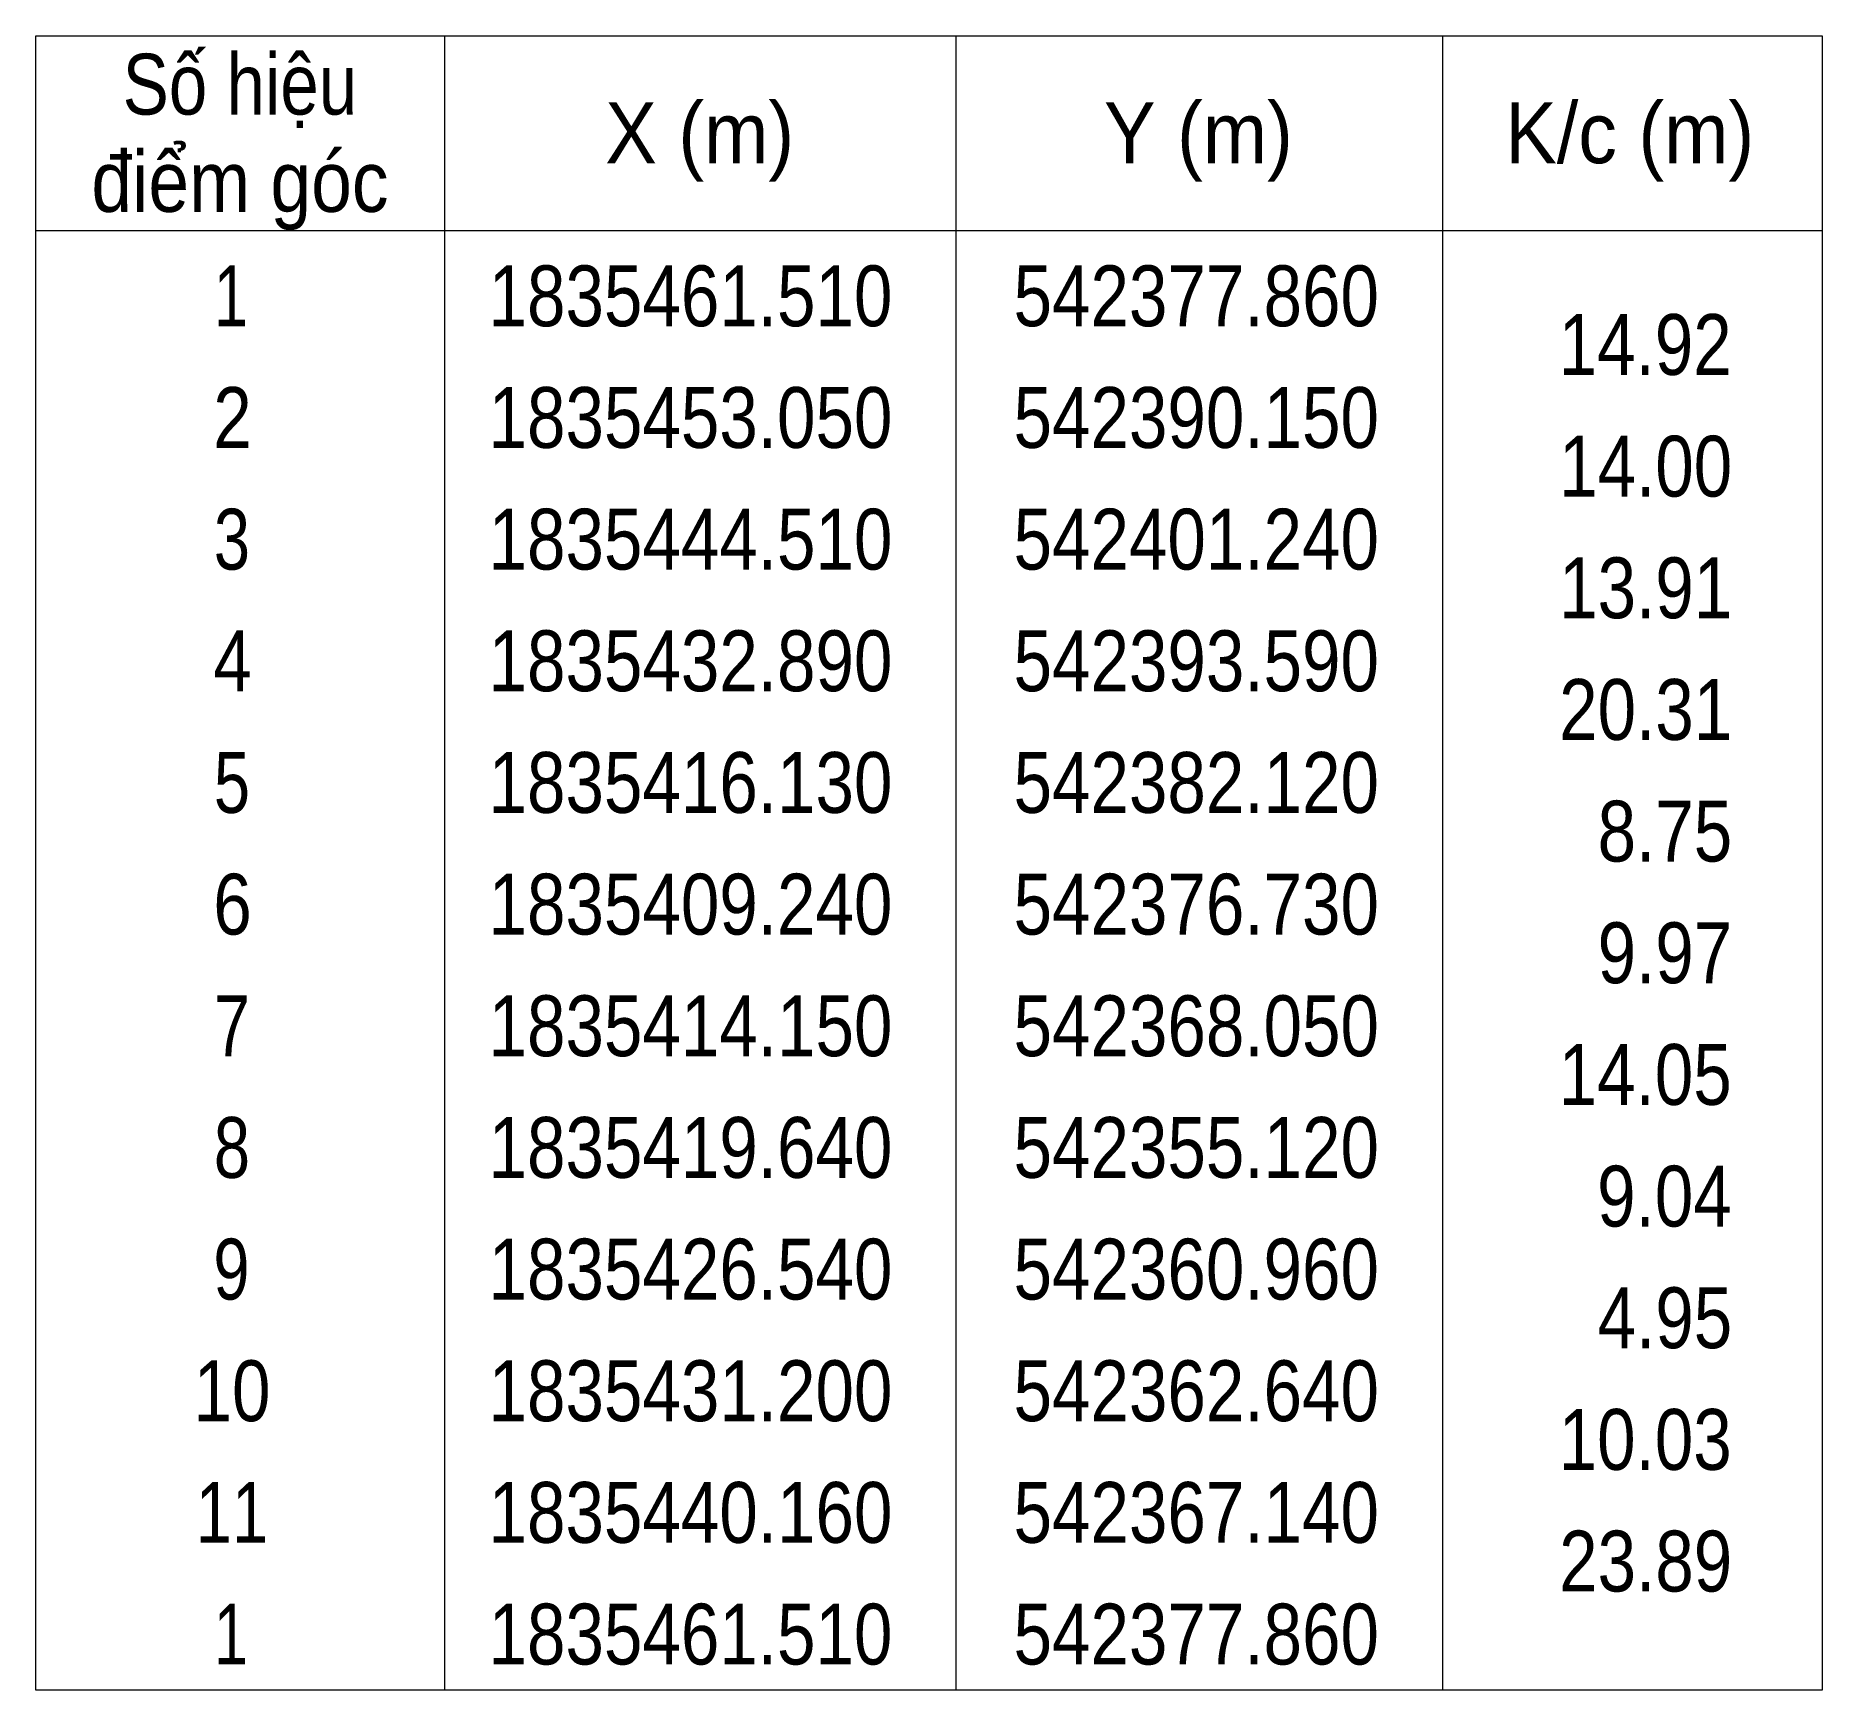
# Model space of a CAD drawing. Header units: metres. Extents: x 541928 to 542792, y 1835402 to 1835658.
# Drawn here: x 542755.24 to 542791.94, y 1835428.24 to 1835462.24 of the extents above; entities that cross this region are included whole.
import ezdxf
from ezdxf.enums import TextEntityAlignment as Align

# ---------------------------------------------------------------- set-up
doc = ezdxf.new("R2010")
doc.units = ezdxf.units.M
doc.header["$LTSCALE"] = 0.6
doc.layers.add('63', color=7, linetype='Continuous', lineweight=13)

msp = doc.modelspace()

# ---------------------------------------------------------------- texts
at = {"layer": '63'}
for s, width, p in [('Số hiệu', 0.85, (542759.435, 1835460.62)), ('X (m)', 0.95, (542768.88, 1835459.62)), ('Y (m)', 0.95, (542779.125, 1835459.62)), ('K/c (m)', 0.95, (542787.985, 1835459.62)), ('điểm góc', 0.9, (542759.435, 1835458.62)), (' 1', 0.75, (542759.075, 1835456.27)), ('1835461.510', 0.85, (542768.69, 1835456.27)), ('542377.860', 0.85, (542779.08, 1835456.27)), (' 2', 0.85, (542759.085, 1835453.77)), ('1835453.050', 0.85, (542768.69, 1835453.77)), ('542390.150', 0.85, (542779.08, 1835453.77)), (' 3', 0.8, (542759.085, 1835451.27)), ('1835444.510', 0.85, (542768.69, 1835451.27)), ('542401.240', 0.85, (542779.08, 1835451.27)), (' 4', 0.85, (542759.085, 1835448.77)), ('1835432.890', 0.85, (542768.69, 1835448.77)), ('542393.590', 0.85, (542779.08, 1835448.77)), (' 5', 0.8, (542759.085, 1835446.27)), ('1835416.130', 0.85, (542768.69, 1835446.27)), ('542382.120', 0.85, (542779.08, 1835446.27)), (' 6', 0.85, (542759.085, 1835443.77)), ('1835409.240', 0.85, (542768.69, 1835443.77)), ('542376.730', 0.85, (542779.08, 1835443.77)), (' 7', 0.8, (542759.085, 1835441.27)), ('1835414.150', 0.85, (542768.69, 1835441.27)), ('542368.050', 0.85, (542779.08, 1835441.27)), (' 8', 0.8, (542759.085, 1835438.77)), ('1835419.640', 0.85, (542768.69, 1835438.77)), ('542355.120', 0.85, (542779.08, 1835438.77)), (' 9', 0.8, (542759.075, 1835436.27)), ('1835426.540', 0.85, (542768.69, 1835436.27)), ('542360.960', 0.85, (542779.08, 1835436.27)), (' 10', 0.85, (542759.075, 1835433.77)), ('1835431.200', 0.85, (542768.69, 1835433.77)), ('542362.640', 0.85, (542779.08, 1835433.77)), (' 11', 0.8, (542759.085, 1835431.27)), ('1835440.160', 0.85, (542768.69, 1835431.27)), ('542367.140', 0.85, (542779.08, 1835431.27)), (' 1', 0.75, (542759.075, 1835428.77)), ('1835461.510', 0.85, (542768.69, 1835428.77)), ('542377.860', 0.85, (542779.08, 1835428.77))]:
    msp.add_text(s, height=1.25, dxfattribs=dict(at, width=width)).set_placement(p, align=Align.CENTER)
at = {"layer": '63', "width": 0.85}
for s, p in [('14.92', (542790.08, 1835455.27)), ('14.00', (542790.09, 1835452.77)), ('13.91', (542790.09, 1835450.27)), ('20.31', (542790.09, 1835447.77)), ('8.75', (542790.09, 1835445.27)), ('9.97', (542790.09, 1835442.77)), ('14.05', (542790.08, 1835440.27)), ('9.04', (542790.08, 1835437.77)), ('4.95', (542790.09, 1835435.27)), ('10.03', (542790.08, 1835432.77)), ('23.89', (542790.09, 1835430.27))]:
    msp.add_text(s, height=1.25, dxfattribs=at).set_placement(p, align=Align.RIGHT)

# ---------------------------------------------------------------- linework, layer by layer
at = {"layer": '63'}
for p, q in [((542763.64, 1835462.24), (542763.64, 1835428.24)), ((542774.14, 1835462.24), (542774.14, 1835428.24)), ((542784.14, 1835462.24), (542784.14, 1835428.24)), ((542755.24, 1835458.24), (542791.94, 1835458.24))]:
    msp.add_line(p, q, dxfattribs=at)
msp.add_lwpolyline([(542755.24, 1835462.24), (542791.94, 1835462.24), (542791.94, 1835428.24), (542755.24, 1835428.24)], close=True, dxfattribs=at)

msp.set_redraw_order([(e.dxf.handle, doc.entitydb.next_handle()) for e in msp.query("TEXT MTEXT ATTDEF DIMENSION ARC_DIMENSION")])  # texts and dimensions are drawn at this point

doc.saveas('drawing.dxf')
